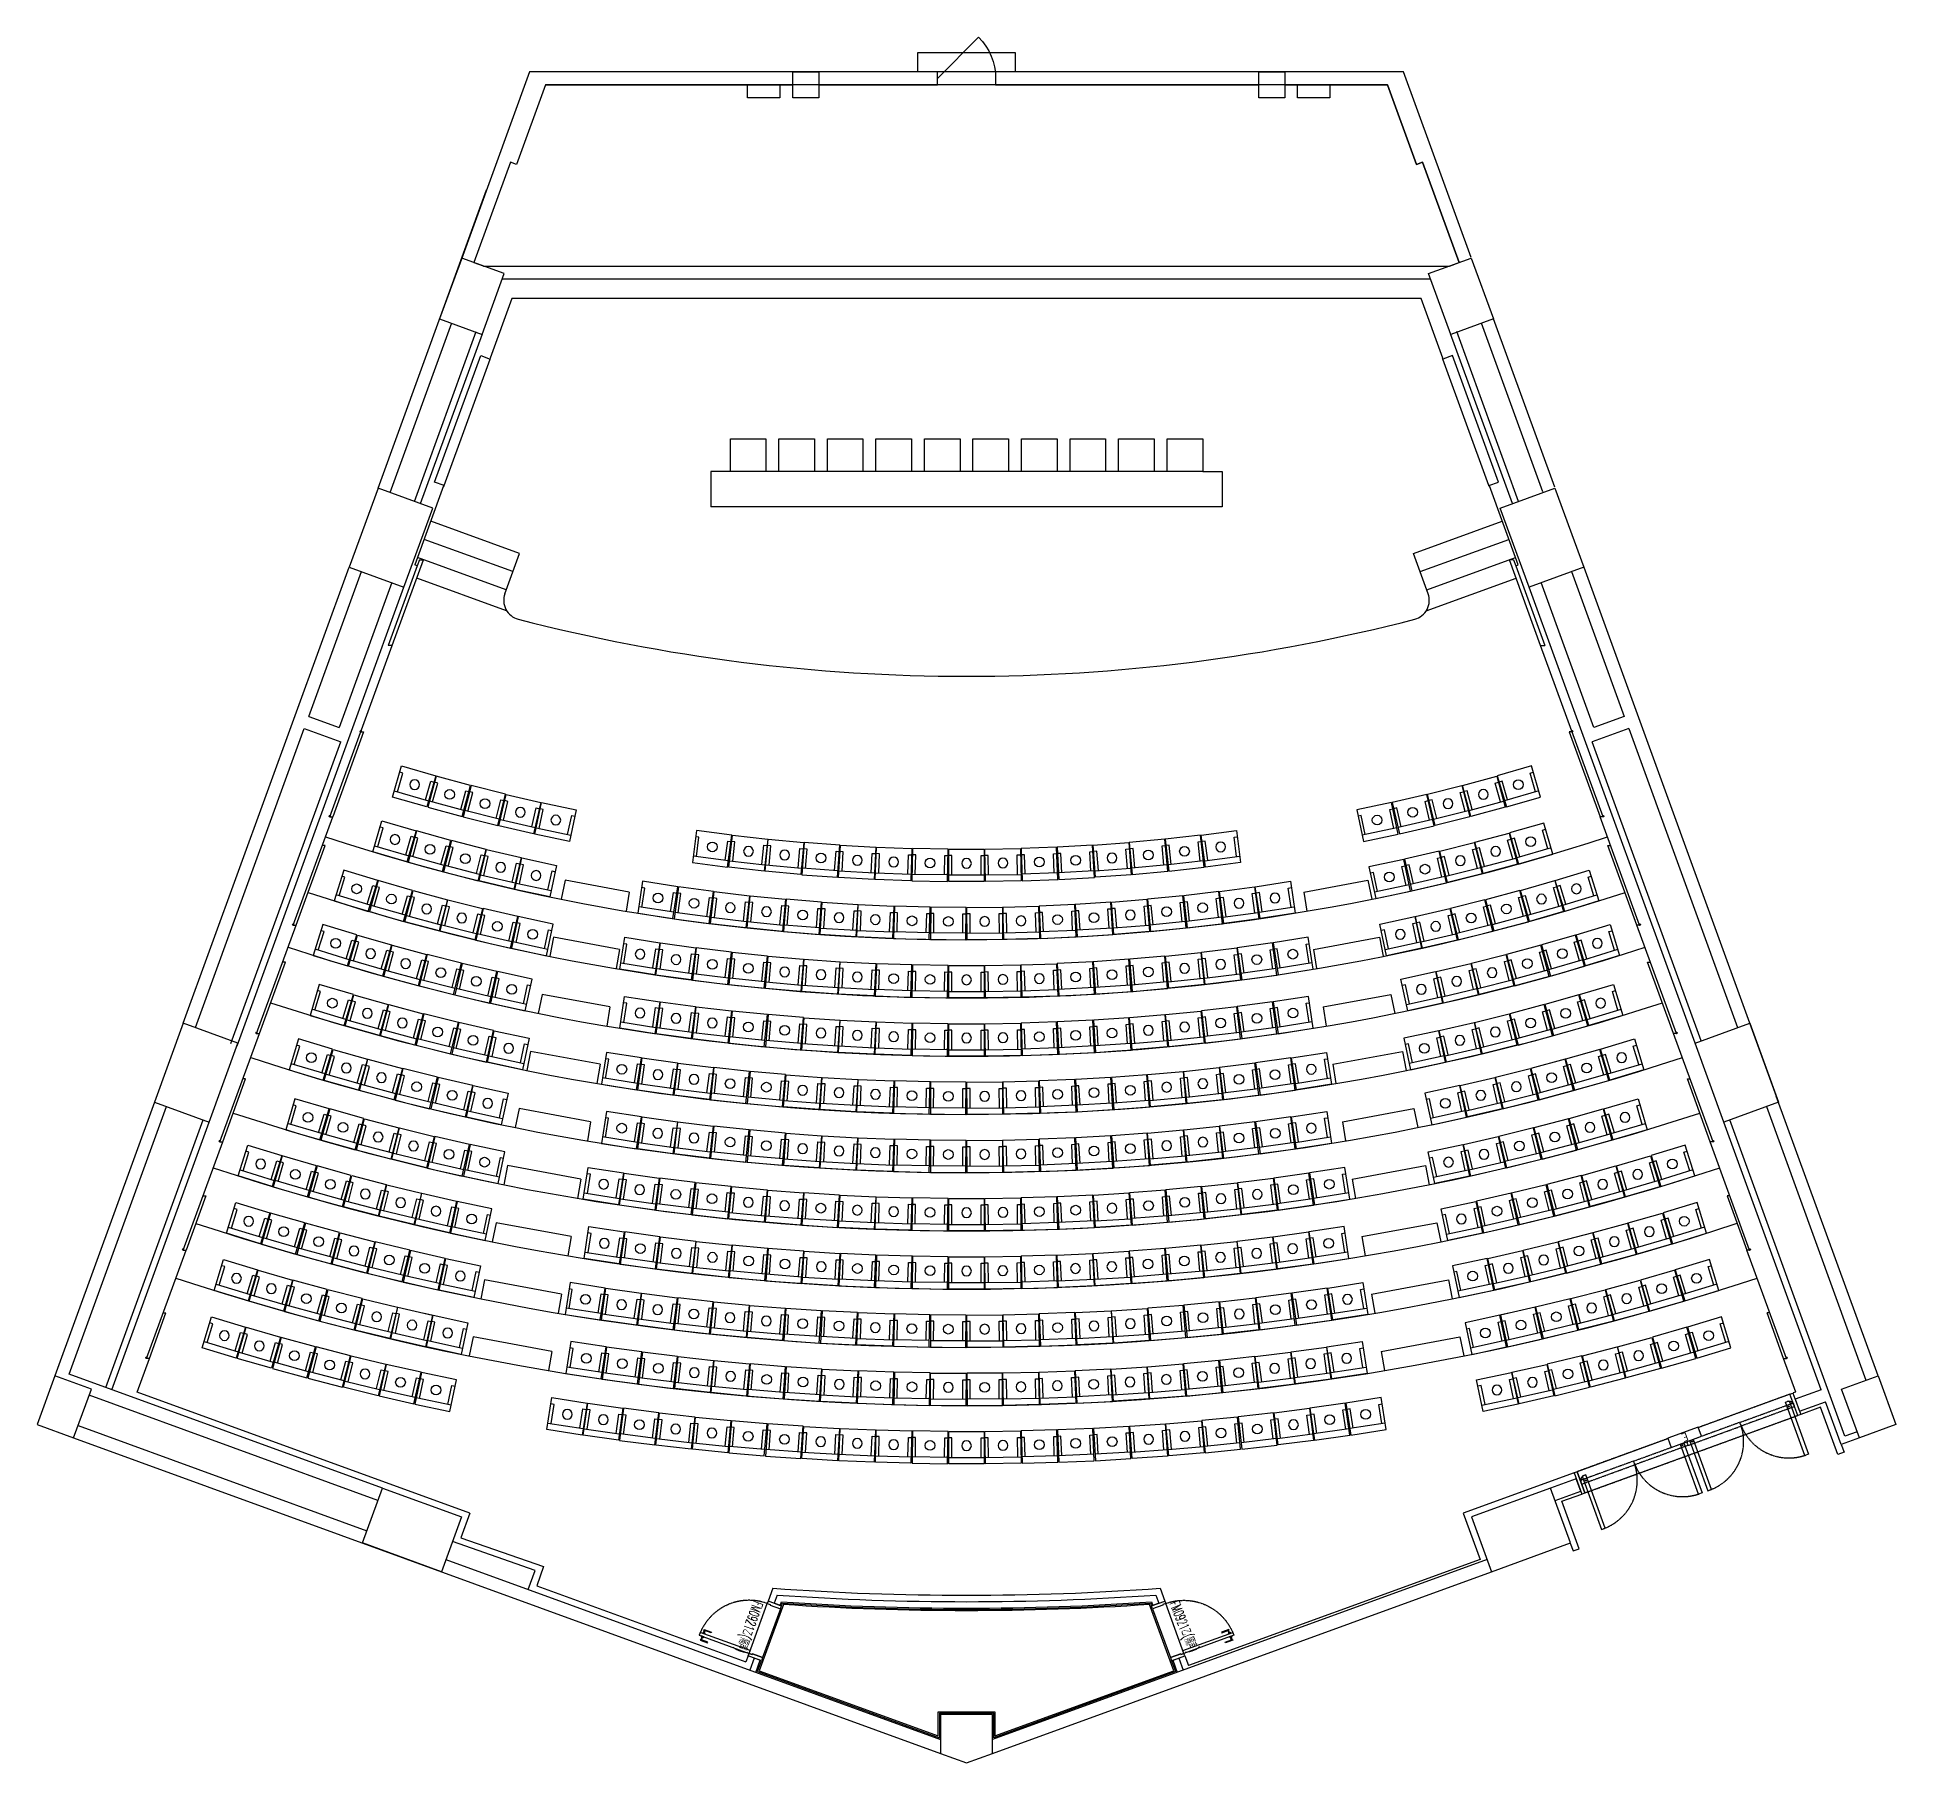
# Model space of a CAD drawing. Header units: inches. Extents: x 2197 to 30922, y -11639 to 15028.
import ezdxf

# ---------------------------------------------------------------- set-up
doc = ezdxf.new("R2010")
doc.units = ezdxf.units.IN
doc.header["$MEASUREMENT"] = 0
doc.set_wipeout_variables(frame=1)
doc.linetypes.add('DASH', pattern=[0.35, 0.25, -0.1])
for name, color, linetype in [('02_PLAN$0$A_N_WINNUM', 140, 'Continuous'), ('02_PLAN$0$A_WINDOW', 143, 'Continuous'), ('I-CLNG-SCDY', 146, 'Continuous'), ('I-FURN-ACTV', 148, 'Continuous'), ('I-FURN-GRND', 155, 'Continuous'), ('I-GRND-PATT', 250, 'Continuous'), ('I-PUBL-DOOR', 3, 'Continuous'), ('I-PUBL-FNSH', 242, 'Continuous'), ('I-PUBL-PLAT', 245, 'Continuous'), ('I-WALL', 255, 'Continuous'), ('弱电AF', 191, 'Continuous')]:
    doc.layers.add(name, color=color, linetype=linetype)
doc.layers.add('I-CLNG-PATT', color=253, linetype='Continuous', true_color=0xaaaaaa)
doc.styles.add('02_PLAN$0$_TCH_WINDOW', font='SIMPLEX.shx', dxfattribs={"width": 0.8, "height": 3.5, "bigfont": 'GBCBIG.shx'})
doc.styles.add('HZDX', font='romans.shx', dxfattribs={"height": 3.5, "bigfont": 'hzdx.shx'})

msp = doc.modelspace()

# ---------------------------------------------------------------- texts
at = {"layer": '02_PLAN$0$A_N_WINNUM', "style": '02_PLAN$0$_TCH_WINDOW', "width": 0.564706}
for rotation, p in [(250, (13272, -9125)), (291.8992, (19694, -9176))]:
    msp.add_text('FM0921乙(隔声)', height=156.19, rotation=rotation, dxfattribs=at).set_placement(p)

# ---------------------------------------------------------------- blocks, each defined once
blk = doc.blocks.new('A$C67d04f2f')
blk.add_wipeout([(0, 550), (0, 0), (500, 0), (500, 550)])
blk.add_line((400, 550), (400, 0))
blk.add_lwpolyline([(0, 550), (0, 0), (500, 0), (500, 550)], close=True)
for points in [[(400, 500), (100, 500), (100, 550)], [(400, 50), (100, 50), (100, 0)]]:
    blk.add_lwpolyline(points)
blk.add_circle((220, 275), 75)
blk = doc.blocks.new('ry6867897')
for p, q in [((758010, 171199), (758010, 171499)), ((758010, 171499), (758560, 171499)), ((758560, 171499), (758560, 163599)), ((758010, 170649), (758010, 170449)), ((758010, 169899), (758010, 169699)), ((758010, 169149), (758010, 168949)), ((758010, 168399), (758010, 168199)), ((758010, 167649), (758010, 167449)), ((758010, 166899), (758010, 166699)), ((758010, 166149), (758010, 165949)), ((758010, 165399), (758010, 165199)), ((758010, 164649), (758010, 164449)), ((758010, 163899), (758010, 163599)), ((758010, 163599), (758560, 163599))]:
    blk.add_line(p, q)
for points in [[(757510, 170649), (757510, 171199), (758010, 171199), (758010, 170649)], [(757510, 169899), (757510, 170449), (758010, 170449), (758010, 169899)], [(757510, 169149), (757510, 169699), (758010, 169699), (758010, 169149)], [(757510, 168399), (757510, 168949), (758010, 168949), (758010, 168399)], [(757510, 167649), (757510, 168199), (758010, 168199), (758010, 167649)], [(757510, 166899), (757510, 167449), (758010, 167449), (758010, 166899)], [(757510, 166149), (757510, 166699), (758010, 166699), (758010, 166149)], [(757510, 165399), (757510, 165949), (758010, 165949), (758010, 165399)], [(757510, 164649), (757510, 165199), (758010, 165199), (758010, 164649)], [(757510, 163899), (757510, 164449), (758010, 164449), (758010, 163899)]]:
    blk.add_lwpolyline(points, close=True)
blk = doc.blocks.new('*U11')
at = {"color": 8}
for points in [[(-55, 771), (-55, 780), (-65, 780), (-65, 660), (-55, 660), (-55, 761)], [(100, 771), (100, 780), (110, 780), (110, 660), (100, 660), (100, 761)]]:
    blk.add_lwpolyline(points, dxfattribs=at)
for points in [[(-11, 771), (-61, 771), (-61, 761), (-11, 761)], [(0, 786), (-11, 786), (-11, 746), (0, 746)], [(45, 786), (56, 786), (56, 746), (45, 746)], [(56, 771), (106, 771), (106, 761), (56, 761)]]:
    blk.add_lwpolyline(points, close=True, dxfattribs=at)
blk.add_lwpolyline([(0, 0), (45, 0), (45, 820), (0, 820)], close=True)
at = {"layer": 'I-PUBL-DOOR', "color": 8, "linetype": 'DASH', "ltscale": 30}
blk.add_arc((0, 0), 820, 360, 90, dxfattribs=at)
blk = doc.blocks.new('西顿线条灯CXS1715B')
blk.add_lwpolyline([(14, 15, -0.274456), (14, 14), (14, 11, -0.843039), (14, 10), (14, 6, 1), (14, 5), (14, 2), (8, 2, -1), (7, 2), (2, 2), (2, 5, 1), (2, 6), (2, 10, -0.843039), (1, 11), (1, 14, -0.274456), (1, 15), (1, 15), (0, 15), (0, 15), (0, 15), (0, 6, -1), (0, 5), (0, 0), (15, 0), (15, 5, -1), (15, 6), (15, 15), (15, 15), (15, 15), (14, 15)], format="xyb", close=True)
at = {"color": 1}
blk.add_lwpolyline([(2, 11), (2, 14), (13, 14), (13, 11, 1.931852), (14, 11), (14, 14, 0.305643), (14, 15, 0.380901), (14, 15), (1, 15, 0.380901), (1, 15, 0.305643), (1, 14), (1, 11, 1.931852)], format="xyb", close=True, dxfattribs=at)
for points in [[(3, 2), (12, 2), (12, 3), (3, 3)], [(5, 3), (10, 3), (10, 5), (5, 5)]]:
    blk.add_lwpolyline(points, close=True, dxfattribs=at)
for points in [[(6, 5), (4, 8)], [(9, 5), (11, 8)]]:
    blk.add_lwpolyline(points, dxfattribs=at)
blk = doc.blocks.new('5798698797')
at = {"layer": 'I-FURN-GRND'}
for p, q in [((771718, 245866), (771013, 245610)), ((771013, 245652), (771013, 245610)), ((769207, 244995), (770045, 245300)), ((769207, 245037), (769207, 244995)), ((768371, 244733), (767400, 244379)), ((766698, 244166), (765596, 243765)), ((767400, 244379), (767400, 244422)), ((765024, 243600), (763790, 243150)), ((765596, 243765), (765596, 243808)), ((762037, 242555), (763351, 243033)), ((763790, 243150), (763790, 243193)), ((762037, 242597), (762037, 242555)), ((760703, 242112), (759377, 241629)), ((759377, 241693), (759471, 241727)), ((759377, 241693), (759377, 241629))]:
    blk.add_line(p, q, dxfattribs=at)
at = {"layer": 'I-PUBL-FNSH', "linetype": 'Continuous'}
for p, q in [((771718, 245909), (770045, 245300)), ((772238, 246056), (771718, 245866)), ((771718, 245866), (771718, 245909)), ((770045, 245342), (768371, 244733)), ((770045, 245342), (770045, 245300)), ((768371, 244776), (766698, 244166)), ((768371, 244776), (768371, 244733)), ((766698, 244209), (765024, 243600)), ((766698, 244209), (766698, 244166)), ((765024, 243642), (763351, 243033)), ((765024, 243642), (765024, 243600)), ((763351, 243076), (760703, 242112)), ((763351, 243076), (763351, 243033)), ((759471, 241727), (760703, 242176)), ((760703, 242112), (760703, 242176)), ((759471, 241727), (759457, 241765))]:
    blk.add_line(p, q, dxfattribs=at)
at = {"layer": 'I-PUBL-FNSH', "linetype": 'Continuous', "xscale": -0.9999999999999993, "rotation": 200.0031203986248}
for p in [(771699, 245918), (770026, 245351), (768352, 244785), (766679, 244218), (765005, 243651), (763331, 243085), (762018, 242606)]:
    blk.add_blockref('西顿线条灯CXS1715B', p, dxfattribs=at)
blk = doc.blocks.new('02_PLAN$0$$DorLib2D$00000114')
at = {"color": 0}
blk.add_line((0.5, 0), (-0.207, 0.707), dxfattribs=at)
blk.add_arc((0.5, 0), 1, 135, 180, dxfattribs=at)
blk = doc.blocks.new('r6')
at = {"color": 23, "linetype": 'ByBlock'}
blk.add_wipeout([(1896578, -1049664), (1896078, -1049664), (1896078, -1049514), (1896578, -1049514)], dxfattribs=at)
at = {"color": 30, "linetype": 'Continuous', "lineweight": -2}
blk.add_lwpolyline([(1896578, -1049514), (1896078, -1049514), (1896078, -1049664), (1896578, -1049664)], close=True, dxfattribs=at)
at = {"color": 1, "linetype": 'Continuous', "lineweight": -2, "style": 'HZDX', "width": 0.9}
blk.add_text('E', height=118, rotation=360, dxfattribs=at).set_placement((1896281, -1049650))

# ---------------------------------------------------------------- linework, layer by layer
at = {"layer": '02_PLAN$0$A_WINDOW'}
for p, q in [((17010, 14492), (16110, 14492)), ((17010, 14292), (16110, 14292))]:
    msp.add_line(p, q, dxfattribs=at)
at = {"layer": 'I-CLNG-PATT'}
for points in [[(10053, 14292), (9606, 13063), (9512, 13097), (8947, 11546), (9088, 11494), (24025, 11492), (24172, 11546), (23608, 13097), (23514, 13063), (23066, 14292), (22177, 14292), (22177, 14092), (21677, 14092), (21677, 14292), (13677, 14292), (13677, 14092), (13177, 14092), (13177, 14292), (10053, 14292)], [(10053, 14292), (9606, 13063), (9512, 13097), (8947, 11546), (9088, 11494), (24025, 11492), (24172, 11546), (23608, 13097), (23514, 13063), (23066, 14292), (21477, 14292), (21477, 14092), (21077, 14092), (21077, 14292), (14277, 14292), (14277, 14092), (13877, 14092), (13877, 14292), (10053, 14292)]]:
    msp.add_lwpolyline(points, dxfattribs=at)
at = {"layer": 'I-CLNG-SCDY'}
msp.add_lwpolyline([(17000, -11224), (19763, -10218), (19390, -9194, -0.033702), (13729, -9194), (13356, -10218), (16120, -11224), (16120, -10854), (17000, -10854)], format="xyb", close=True, dxfattribs=at)
at = {"layer": 'I-GRND-PATT'}
for points in [[(13683, -9262), (13409, -10014), (13250, -9956), (13246, -9965), (13199, -9948), (13480, -9177), (13527, -9195), (13523, -9204), (13683, -9262)], [(19436, -9262), (19710, -10014), (19870, -9956), (19873, -9965), (19920, -9948), (19640, -9177), (19593, -9195), (19596, -9204), (19436, -9262)]]:
    msp.add_lwpolyline(points, dxfattribs=at)
at = {"layer": 'I-PUBL-DOOR', "color": 8, "linetype": 'DASH', "ltscale": 30}
msp.add_line((26116, -7469), (29405, -6272), dxfattribs=at)
for points in [[(29355, -6135), (28533, -6435), (28512, -6378), (29335, -6079), (29355, -6135)], [(27711, -6734), (28533, -6435), (28512, -6378), (27690, -6678), (27711, -6734)], [(27711, -6734), (26889, -7033), (26868, -6977), (27690, -6678), (27711, -6734)], [(26066, -7333), (26889, -7033), (26868, -6977), (26046, -7276), (26066, -7333)]]:
    msp.add_lwpolyline(points, dxfattribs=at)
at = {"layer": 'I-PUBL-DOOR'}
for points in [[(29272, -6046), (29571, -6869), (29515, -6889), (29215, -6067), (29272, -6046)], [(27717, -6612), (28017, -7434), (28073, -7414), (27774, -6592), (27717, -6612)], [(27627, -6645), (27927, -7467), (27870, -7488), (27571, -6666), (27627, -6645)], [(26073, -7211), (26372, -8033), (26429, -8013), (26129, -7190), (26073, -7211)]]:
    msp.add_lwpolyline(points, dxfattribs=at)
at = {"layer": 'I-PUBL-DOOR', "color": 8}
for centre in [(29269, -6133), (27625, -6731), (27775, -6676), (27775, -6676), (26131, -7275)]:
    msp.add_circle(centre, 10, dxfattribs=at)
at = {"layer": 'I-PUBL-DOOR', "color": 8, "linetype": 'DASH', "ltscale": 30}
for centre, radius, start, end in [((29269, -6133), 80, 20.0024, 110.0027), ((27775, -6676), 80, 110.0022, 200.0024), ((27775, -6676), 795, 289.8565, 20.0023), ((29269, -6133), 795, 200.0026, 290.1483), ((27625, -6731), 80, 20.0024, 110.0027), ((26131, -7275), 795, 289.8565, 20.0023), ((27625, -6731), 795, 200.0026, 290.1483), ((26131, -7275), 80, 110.0022, 200.0024)]:
    msp.add_arc(centre, radius, start, end, dxfattribs=at)
at = {"layer": 'I-PUBL-FNSH', "linetype": 'Continuous'}
for p, q in [((9052, 10109), (9200, 10055)), ((9052, 10109), (9200, 10055)), ((9204, 10064), (9196, 10067)), ((9204, 10064), (9196, 10067)), ((23916, 10064), (23923, 10067)), ((24068, 10109), (23919, 10055)), ((8489, 8100), (8340, 8154)), ((8489, 8100), (8340, 8154)), ((8478, 8093), (8485, 8091)), ((8478, 8093), (8485, 8091)), ((24631, 8100), (24779, 8154)), ((24642, 8093), (24634, 8091)), ((29338, -5929), (29334, -5930)), ((29338, -5929), (29334, -5930)), ((29377, -5909), (29337, -5924)), ((29377, -5909), (29337, -5924)), ((29338, -5929), (29337, -5924)), ((29338, -5929), (29337, -5924)), ((25949, -7157), (24237, -7780)), ((25946, -7163), (25944, -7159)), ((25946, -7163), (25944, -7159)), ((25946, -7163), (25951, -7162)), ((25946, -7163), (25951, -7162)), ((24237, -7780), (24497, -8495)), ((24497, -8495), (19989, -10136)), ((13565, -8942), (13493, -9140)), ((13700, -9215), (13716, -9173)), ((19404, -9173), (19419, -9215)), ((19404, -9173), (19419, -9215)), ((19554, -8942), (19626, -9140)), ((13185, -9986), (13151, -10079)), ((19934, -9986), (19989, -10136)), ((13331, -10230), (13392, -10061)), ((13331, -10230), (16140, -11252)), ((19789, -10230), (16980, -11252)), ((19727, -10061), (19789, -10230)), ((16980, -10874), (16140, -10874)), ((16140, -10874), (16140, -11252)), ((16980, -11252), (16980, -10874))]:
    msp.add_line(p, q, dxfattribs=at)
for points in [[(23923, 10067), (23586, 10992), (9533, 10992), (9196, 10067)], [(8340, 8154), (9052, 10109)], [(8340, 8154), (9052, 10109)], [(8489, 8100), (9200, 10055)], [(8489, 8100), (9200, 10055)], [(9200, 10055), (9204, 10064)], [(9200, 10055), (9204, 10064)], [(23919, 10055), (23916, 10064)], [(24631, 8100), (23919, 10055)], [(24779, 8154), (24068, 10109)], [(8478, 8093), (8033, 6872)], [(8478, 8093), (8033, 6872)], [(8485, 8091), (8489, 8100)], [(8485, 8091), (8489, 8100)], [(24634, 8091), (24631, 8100)], [(25086, 6872), (24642, 8093)], [(30076, -6719), (30121, -6841), (30027, -6876), (29760, -6142), (29452, -6254)], [(25889, -8243), (25934, -8365), (26028, -8331), (25761, -7598), (26069, -7486)], [(8882, -7780), (8744, -8160), (10024, -8606), (9917, -8902), (13151, -10079)]]:
    msp.add_lwpolyline(points, dxfattribs=at)
for points in [[(29285, -5943), (29332, -5926), (29452, -6254), (29405, -6272), (29405, -6272), (29405, -6272)], [(25996, -7140), (25949, -7157), (26069, -7486), (26116, -7469), (26116, -7469), (26116, -7469)], [(13683, -9262), (13700, -9215), (13493, -9140), (13480, -9177), (13527, -9195), (13523, -9204)], [(19436, -9262), (19419, -9215), (19626, -9140), (19640, -9177), (19593, -9195), (19596, -9204)], [(13409, -10014), (13392, -10061), (13185, -9986), (13199, -9948), (13246, -9965), (13250, -9956)], [(19710, -10014), (19727, -10061), (19934, -9986), (19920, -9948), (19873, -9965), (19870, -9956)]]:
    msp.add_lwpolyline(points, close=True, dxfattribs=at)
for radius, start, end in [(41800, 265.8923, 274.1077), (42020, 266.1189, 273.8811)]:
    msp.add_arc((16560, 32751), radius, start, end, dxfattribs=at)
at = {"layer": 'I-PUBL-PLAT'}
for p, q in [((9652, 7051), (8280, 7550)), ((23467, 7051), (24839, 7550)), ((9549, 6769), (8177, 7268)), ((23570, 6769), (24942, 7268)), ((9447, 6487), (8075, 6986)), ((9425, 6428), (9652, 7051)), ((23694, 6428), (23467, 7051)), ((23673, 6487), (25045, 6986)), ((9453, 6165), (8066, 6670)), ((23666, 6165), (25053, 6670)), ((11049, 42), (10001, 236)), ((11049, 42), (10999, -254)), ((22071, 42), (23118, 236)), ((22071, 42), (22120, -254)), ((10750, -1733), (9645, -1529)), ((22370, -1733), (23474, -1529)), ((10750, -1733), (10700, -2029)), ((22370, -1733), (22419, -2029)), ((10451, -3508), (10401, -3804)), ((22669, -3508), (22719, -3804)), ((10152, -5283), (10102, -5579)), ((22968, -5283), (23018, -5579))]:
    msp.add_line(p, q, dxfattribs=at)
msp.add_lwpolyline([(15810, 14492), (15810, 14792), (17310, 14792), (17310, 14492)], dxfattribs=at)
for centre, radius, start, end in [((9707, 6325), 300, 159.9976, 255.4626), ((23412, 6325), 300, 284.5374, 20.0024), ((16560, 32751), 27600, 255.4626, 284.5374)]:
    msp.add_arc(centre, radius, start, end, dxfattribs=at)
at = {"layer": 'I-WALL'}
for p, q in [((9807, 14492), (8691, 11426)), ((16110, 14492), (9807, 14492)), ((16110, 14292), (16110, 14492)), ((23313, 14492), (17010, 14492)), ((17010, 14492), (17010, 14292)), ((24357, 11623), (23313, 14492)), ((10053, 14292), (9606, 13063)), ((10053, 14292), (13877, 14292)), ((14277, 14292), (16110, 14292)), ((17010, 14292), (21077, 14292)), ((21477, 14292), (23066, 14292)), ((23066, 14292), (23514, 13063)), ((9512, 13097), (8947, 11546)), ((9606, 13063), (9512, 13097)), ((23514, 13063), (23608, 13097)), ((23608, 13097), (24172, 11546)), ((7465, 8060), (9142, 12667)), ((9095, 11492), (24025, 11492)), ((9387, 11292), (23733, 11292)), ((24699, 10683), (25648, 8077)), ((7653, 7991), (8608, 10615)), ((24511, 10615), (25460, 8008)), ((6394, 4532), (7208, 6770)), ((25911, 6770), (26726, 4531)), ((7678, 6599), (6863, 4360)), ((26256, 4360), (25441, 6599)), ((6325, 4344), (6889, 4138)), ((6394, 4532), (6863, 4360)), ((26794, 4344), (26230, 4138)), ((26726, 4531), (26256, 4360)), ((4010, -1431), (2471, -5660)), ((30648, -5660), (29075, -1337)), ((2693, -5634), (4198, -1499)), ((28921, -1499), (30460, -5728)), ((29768, -5873), (29366, -6020)), ((29366, -6020), (29435, -6207)), ((29435, -6207), (29837, -6061)), ((30076, -6719), (29837, -6061)), ((2830, -6429), (7293, -8053)), ((30324, -6523), (30136, -6591)), ((30358, -6617), (30076, -6719)), ((25983, -7251), (25587, -7395)), ((25655, -7583), (26052, -7439)), ((26052, -7439), (25983, -7251)), ((8515, -8498), (16160, -11281)), ((24605, -8498), (16960, -11281)), ((16960, -11494), (24673, -8686)), ((13634, -9047), (13587, -9174)), ((13587, -9174), (13681, -9208)), ((13681, -9208), (13702, -9152)), ((19417, -9152), (19438, -9208)), ((19532, -9174), (19438, -9208)), ((19486, -9047), (19532, -9174)), ((13279, -10020), (13211, -10208)), ((13373, -10054), (13279, -10020)), ((19746, -10054), (19840, -10020)), ((19840, -10020), (19908, -10208)), ((13305, -10242), (13373, -10054)), ((19746, -10054), (19814, -10242))]:
    msp.add_line(p, q, dxfattribs=at)
for points in [[(13877, 14492), (14277, 14492), (14277, 14092), (13877, 14092)], [(21077, 14492), (21477, 14492), (21477, 14092), (21077, 14092)], [(8417, 10675), (9075, 10435), (9417, 11375), (8759, 11614)], [(24702, 10674), (24045, 10435), (23702, 11375), (24360, 11614)], [(7020, 6838), (7866, 6530), (8311, 7752), (7465, 8060)], [(26099, 6838), (25253, 6530), (24808, 7752), (25654, 8060)], [(4010, -1431), (4856, -1739), (5301, -517), (4455, -209)], [(29109, -1431), (28263, -1739), (27819, -517), (28664, -209)], [(2197, -6411), (2761, -6617), (3035, -5865), (2471, -5660)], [(30922, -6411), (30358, -6617), (30084, -5865), (30648, -5660)], [(7533, -7395), (8754, -7840), (8446, -8686), (7225, -8241)], [(25587, -7395), (24365, -7840), (24673, -8686), (25895, -8241)], [(16160, -10894), (16160, -11494), (16560, -11639), (16960, -11494), (16960, -10894)]]:
    msp.add_lwpolyline(points, close=True, dxfattribs=at)
for points in [[(8029, 7854), (8984, 10478)], [(8123, 7820), (9078, 10444)], [(24996, 7820), (24041, 10444)], [(25090, 7854), (24135, 10478)], [(9788, -8962), (9896, -8667), (8616, -8221)]]:
    msp.add_lwpolyline(points, dxfattribs=at)
for radius, start, end in [(41900, 265.9956, 274.0044), (41900, 265.9956, 274.0044), (42000, 266.0984, 273.9016), (42000, 266.0984, 273.9016)]:
    msp.add_arc((16560, 32751), radius, start, end, dxfattribs=at)

# ---------------------------------------------------------------- block references
at = {"layer": 'I-FURN-ACTV'}
for name, p, rotation in [('ry6867897', (-150989, 766329), 270), ('A$C67d04f2f', (22591, 3087, 0), 282.0136674209933), ('A$C67d04f2f', (22780, 2207, 0), 282.0172340740361), ('A$C67d04f2f', (19356, 1706, 0), 275.6520211894055), ('A$C67d04f2f', (15447, 1600, 0), 268.4591204858307), ('A$C67d04f2f', (6612, 1316, 0), 252.9182795411179), ('A$C67d04f2f', (6558, 390), 253.2904206259519), ('A$C67d04f2f', (8173, -65), 256.1294628724878), ('A$C67d04f2f', (18520, -162, 0), 273.8856804578596), ('A$C67d04f2f', (6236, -452), 253.1809169901668), ('A$C67d04f2f', (20471, -893), 277.0968637892295), ('A$C67d04f2f', (8393, -1047), 256.8689545991261), ('A$C67d04f2f', (15446, -1102), 268.5812207039198), ('A$C67d04f2f', (21028, -1732), 277.8363555158679), ('A$C67d04f2f', (18801, -1948), 274.1483179069084), ('A$C67d04f2f', (11822, -2603), 262.809077890282), ('A$C67d04f2f', (19081, -2831), 274.4941887073731), ('A$C67d04f2f', (13496, -3691), 265.6249359729283), ('A$C67d04f2f', (15726, -3810), 269.1249871946246), ('A$C67d04f2f', (21588, -4381), 278.1316998466014), ('A$C67d04f2f', (19919, -4569), 275.5637946319383), ('A$C67d04f2f', (14327, -4653), 267.0041105828022), ('A$C67d04f2f', (16005, -4716), 269.5720157977074), ('A$C67d04f2f', (24405, -4809), 282.2082997197703), ('A$C67d04f2f', (6507, -5211), 255.5689051253542), ('A$C67d04f2f', (11550, -5291), 262.9092990317056), ('A$C67d04f2f', (13773, -5518), 266.2460994873718), ('A$C67d04f2f', (20757, -6295), 276.5363060412326), ('A$C67d04f2f', (18524, -6471), 273.2681530206512)]:
    msp.add_blockref(name, p, dxfattribs=dict(at, rotation=rotation))
at = {"layer": 'I-FURN-ACTV', "extrusion": (5.05376e-10, -9.88472e-09, 1), "rotation": 254.8140189914973}
msp.add_blockref('A$C67d04f2f', (8365, 3610, 0), dxfattribs=at)
at = {"layer": 'I-FURN-ACTV', "xscale": -1}
for p, rotation in [((10528, 3087, 0), 77.98633257899684), ((10224, 2230, 0), 77.76797652894503), ((16835, 2481, 0), 90), ((13764, 1706, 0), 84.3479788105824), ((17673, 1600, 0), 91.54087951415735), ((26507, 1316, 0), 107.0817204588725), ((16835, 681, 0), 90), ((26561, 390), 106.7095793740384), ((14600, -162, 0), 86.11431954213056), ((16835, -219, 0), 90), ((24946, -65), 103.8705371275024), ((26884, -452), 106.8190830098234), ((12648, -893), 82.90313621075845), ((17673, -1102), 91.41877929606801), ((24726, -1047), 103.1310454008639), ((12091, -1732), 82.16364448412229), ((14319, -1948), 85.85168209308152), ((17114, -2016), 90.4602802978796), ((14039, -2831), 85.50581129261714), ((21298, -2603), 97.19092210970821), ((16835, -2918), 89.99963303660489), ((12376, -3580), 82.99989755660643), ((20735, -3581), 96.12508963790606), ((18509, -3768), 92.62503841621366), ((11532, -4381), 81.8683001533889), ((13201, -4569), 84.436205368052), ((8714, -4809), 77.79170028022001), ((18793, -4653), 92.99588941718794), ((21569, -5291), 97.09070096828462), ((26613, -5211), 104.4310948746359), ((16555, -5620), 89.58289994292304), ((17673, -5603), 91.25130017088124), ((19346, -5518), 93.75390051261829), ((12363, -6295), 83.46369395875752), ((14595, -6471), 86.731846979339), ((15715, -6511), 88.3659234896243), ((16835, -6519), 90)]:
    msp.add_blockref('A$C67d04f2f', p, dxfattribs=dict(at, rotation=rotation))
at = {"layer": 'I-FURN-ACTV', "extrusion": (1.83948e-09, -9.72519e-09, 1), "rotation": 262.5979349623638}
msp.add_blockref('A$C67d04f2f', (12387, 2769, 0), dxfattribs=at)
at = {"layer": 'I-FURN-ACTV', "extrusion": (3.93082e-09, 9.0836e-09, -1), "zscale": -1, "rotation": 275.2871893126464}
msp.add_blockref('A$C67d04f2f', (-14044, 2585, 0), dxfattribs=at)
at = {"layer": 'I-FURN-ACTV', "extrusion": (3.93082e-09, -9.0836e-09, 1), "rotation": 275.2871893126369}
msp.add_blockref('A$C67d04f2f', (19075, 2585, 0), dxfattribs=at)
at = {"layer": 'I-FURN-ACTV', "extrusion": (1.83948e-09, 9.72519e-09, -1), "zscale": -1, "rotation": 262.5979349623735}
msp.add_blockref('A$C67d04f2f', (-20732, 2769, 0), dxfattribs=at)
at = {"layer": 'I-FURN-ACTV', "extrusion": (-1.12438e-06, -3.93117e-06, 1), "rotation": 254.0250716976226}
msp.add_blockref('A$C67d04f2f', (7469, 1995, 0), dxfattribs=at)
at = {"layer": 'I-FURN-ACTV', "extrusion": (-1.54088e-10, -1.00516e-09, 1), "rotation": 261.2646225543011}
msp.add_blockref('A$C67d04f2f', (11554, 1984, 0), dxfattribs=at)
at = {"layer": 'I-FURN-ACTV', "extrusion": (1.54088e-10, -1.00516e-09, 1), "xscale": -1, "rotation": 98.7353774456867}
msp.add_blockref('A$C67d04f2f', (21565, 1984, 0), dxfattribs=at)
at = {"layer": 'I-FURN-ACTV', "extrusion": (-1.12438e-06, 3.93117e-06, -1), "zscale": -1, "rotation": 254.0250716976325}
msp.add_blockref('A$C67d04f2f', (-25650, 1995, 0), dxfattribs=at)
at = {"layer": 'I-FURN-ACTV', "extrusion": (-2.64408e-06, -1.11885e-05, 1), "rotation": 257.02055526556}
msp.add_blockref('A$C67d04f2f', (9089, 1562, 0), dxfattribs=at)
at = {"layer": 'I-FURN-ACTV', "extrusion": (-2.64408e-06, 1.11885e-05, -1), "zscale": -1, "rotation": 257.0205552655697}
msp.add_blockref('A$C67d04f2f', (-24031, 1562, 0), dxfattribs=at)
at = {"layer": 'I-FURN-ACTV', "extrusion": (1.53464e-06, 1.13938e-05, -1), "zscale": -1, "rotation": 277.9879561836597}
msp.add_blockref('A$C67d04f2f', (-12375, 954, 0), dxfattribs=at)
at = {"layer": 'I-FURN-ACTV', "extrusion": (1.53464e-06, -1.13938e-05, 1), "rotation": 277.9879561836499}
msp.add_blockref('A$C67d04f2f', (20744, 954, 0), dxfattribs=at)
at = {"layer": 'I-FURN-ACTV', "extrusion": (-8.4482e-10, -3.3555e-09, 1), "rotation": 255.8325398844894}
msp.add_blockref('A$C67d04f2f', (8223, 851, 0), dxfattribs=at)
at = {"layer": 'I-FURN-ACTV', "extrusion": (3.56793e-07, 4.07321e-06, -1), "zscale": -1, "rotation": 274.9924726145424}
msp.add_blockref('A$C67d04f2f', (-14043, 779, 0), dxfattribs=at)
at = {"layer": 'I-FURN-ACTV', "extrusion": (3.56793e-07, -4.07321e-06, 1), "rotation": 274.9924726145328}
msp.add_blockref('A$C67d04f2f', (19077, 779, 0), dxfattribs=at)
at = {"layer": 'I-FURN-ACTV', "extrusion": (8.4482e-10, -3.3555e-09, 1), "xscale": -1, "rotation": 104.1674601155007}
msp.add_blockref('A$C67d04f2f', (24896, 851, 0), dxfattribs=at)
at = {"layer": 'I-FURN-ACTV', "extrusion": (-4.11842e-10, -3.43562e-09, 1), "xscale": -1, "rotation": 83.20005919875906}
msp.add_blockref('A$C67d04f2f', (12929, -20, 0), dxfattribs=at)
at = {"layer": 'I-FURN-ACTV', "extrusion": (4.11842e-10, -3.43562e-09, 1), "rotation": 276.7999408012311}
msp.add_blockref('A$C67d04f2f', (20190, -20, 0), dxfattribs=at)
at = {"layer": 'I-PUBL-DOOR', "xscale": 900, "yscale": -900, "zscale": 200, "rotation": 180}
msp.add_blockref('02_PLAN$0$$DorLib2D$00000114', (16560, 14392), dxfattribs=at)
at = {"layer": 'I-PUBL-DOOR', "rotation": 69.99758393189336}
msp.add_blockref('*U11', (13199, -9948), dxfattribs=at)
at = {"layer": 'I-PUBL-DOOR', "xscale": -1, "rotation": 290.0024160680967}
msp.add_blockref('*U11', (19920, -9948), dxfattribs=at)

msp.set_redraw_order([(e.dxf.handle, doc.entitydb.next_handle()) for e in msp.query("TEXT MTEXT ATTDEF DIMENSION ARC_DIMENSION")])  # texts and dimensions are drawn at this point

# ---------------------------------------------------------------- next in the draw order: linework, layer by layer
at = {"layer": 'I-PUBL-PLAT'}
for p, q in [((10357, 2000), (10298, 1706)), ((11348, 1817), (10357, 2000)), ((11348, 1817), (11298, 1521)), ((21772, 1817), (22762, 2000)), ((21772, 1817), (21821, 1521)), ((22762, 2000), (22822, 1706))]:
    msp.add_line(p, q, dxfattribs=at)
at = {"layer": 'I-WALL'}
for p, q in [((4644, -278), (6325, 4344)), ((26794, 4344), (28476, -278))]:
    msp.add_line(p, q, dxfattribs=at)

# ---------------------------------------------------------------- next in the draw order: block references
at = {"layer": 'I-FURN-ACTV', "xscale": -1}
for p, rotation in [((8357, 3612, 0), 73.75658112891657), ((13488, 2636, 0), 83.65537282483069), ((24945, 2729, 0), 105.1005903303172), ((9678, 2349, 0), 76.74019111015133), ((21013, 1900, 0), 97.70759202689308), ((24354, 714, 0), 103.196040001028), ((8164, -63), 75.18311545688323), ((12374, 47, 0), 82.22863908428637), ((20181, -21, 0), 95.8285206866959), ((24403, -199), 102.924189712), ((12093, -824), 81.95678879525606), ((15437, -1101), 87.63487328831543), ((17114, -1116), 90.47243188056561), ((20462, -895), 96.1505163736249), ((25269, -912), 104.0530548030902), ((9475, -1291), 77.79096400128579), ((22126, -1572), 98.75836491802738), ((12647, -1799), 83.08565388634852), ((17673, -2002), 91.38228970010584), ((11812, -2603), 81.91016675604305), ((20743, -2674), 96.29201097557866), ((17394, -2910), 90.89854417071854), ((12931, -3640), 83.87491036197692), ((21289, -3513), 97.00010244337136), ((16835, -3819), 90), ((22685, -4216), 98.98766825137636), ((7764, -4598), 76.33743656017691), ((13758, -4615), 85.29217377294893), ((21023, -4453), 96.41976303674795), ((17115, -4716), 90.42798420249981), ((27153, -5064), 105.2481331297671), ((7584, -5480), 76.38594338040724), ((12651, -5420), 83.74349914551982), ((22122, -5214), 97.9249010821833), ((18231, -5583), 92.08550028479614), ((12920, -6351), 84.28073221388858), ((21858, -6161), 97.35334429628561), ((15155, -6495), 87.54888523447013), ((17395, -6511), 90.8170382551261)]:
    msp.add_blockref('A$C67d04f2f', p, dxfattribs=dict(at, rotation=rotation))
at = {"layer": 'I-FURN-ACTV', "extrusion": (5.12486e-09, 8.46752e-09, -1), "zscale": -1, "rotation": 283.0711052835129}
msp.add_blockref('A$C67d04f2f', (-9982, 3203, 0), dxfattribs=at)
at = {"layer": 'I-FURN-ACTV'}
for p, rotation in [((8061, 2761, 0), 254.6846202726637), ((19631, 2636, 0), 276.3446271751595), ((12107, 1900, 0), 262.2924079730948), ((8765, 714, 0), 256.8039599989621), ((20745, 47, 0), 277.7713609157038), ((24955, -63), 284.8168845431069), ((8716, -199), 257.0758102879904), ((12938, -21, 0), 264.1714793132942), ((21026, -824), 278.0432112047321), ((7850, -912), 255.9469451969), ((12657, -895), 263.8494836263629), ((17683, -1101), 272.3651267116727), ((23644, -1291), 282.2090359987045), ((10994, -1572), 261.2416350819626), ((20472, -1799), 276.9143461136418), ((16005, -2016), 269.5397197021105), ((21307, -2603), 278.0898332439472), ((12377, -2674), 263.7079890244114), ((15725, -2910), 269.1014558292716), ((11277, -3436), 262.1248847513311), ((19632, -3691), 275.2500768325356), ((15168, -3793), 268.2499743891469), ((10434, -4216), 261.0123317486138), ((12097, -4453), 263.5802369632422), ((19361, -4615), 274.7078262270412), ((25355, -4598), 283.6625634398133), ((15445, -4703), 268.7160473925933), ((5966, -5064), 254.7518668702233), ((10997, -5214), 262.0750989178067), ((20468, -5420), 276.2565008544705), ((25536, -5480), 283.6140566195829), ((15447, -5603), 268.7486998291088), ((16564, -5620), 270.4171000570672), ((11261, -6161), 262.6466557037044), ((20199, -6351), 275.7192677861016), ((15725, -6511), 269.1829617448641)]:
    msp.add_blockref('A$C67d04f2f', p, dxfattribs=dict(at, rotation=rotation))
at = {"layer": 'I-FURN-ACTV', "extrusion": (2.90293e-09, -9.46235e-09, 1), "rotation": 268.9425621374917}
msp.add_blockref('A$C67d04f2f', (15726, 2491, 0), dxfattribs=at)
at = {"layer": 'I-FURN-ACTV', "extrusion": (2.90293e-09, 9.46235e-09, -1), "zscale": -1, "rotation": 268.9425621375015}
msp.add_blockref('A$C67d04f2f', (-17393, 2491, 0), dxfattribs=at)
at = {"layer": 'I-FURN-ACTV', "extrusion": (-3.41695e-06, -1.09771e-05, 1), "rotation": 253.0265771738025}
msp.add_blockref('A$C67d04f2f', (6935, 2158, 0), dxfattribs=at)
at = {"layer": 'I-FURN-ACTV', "extrusion": (-3.41695e-06, 1.09771e-05, -1), "zscale": -1, "rotation": 253.0265771738125}
msp.add_blockref('A$C67d04f2f', (-26185, 2158, 0), dxfattribs=at)
at = {"layer": 'I-FURN-ACTV', "extrusion": (9.88584e-07, 3.9675e-06, -1), "zscale": -1, "rotation": 283.977939256707}
msp.add_blockref('A$C67d04f2f', (-9080, 1564, 0), dxfattribs=at)
at = {"layer": 'I-FURN-ACTV', "extrusion": (-8.47833e-07, -3.99994e-06, 1), "rotation": 258.019049789282}
msp.add_blockref('A$C67d04f2f', (9633, 1437, 0), dxfattribs=at)
at = {"layer": 'I-FURN-ACTV', "extrusion": (-4.59274e-11, -1.01586e-09, 1), "xscale": -1, "rotation": 87.43133506696645}
msp.add_blockref('A$C67d04f2f', (15437, 1600, 0), dxfattribs=at)
at = {"layer": 'I-FURN-ACTV', "extrusion": (8.75268e-12, -1.01686e-09, 1), "xscale": -1, "rotation": 90.5130940954189}
msp.add_blockref('A$C67d04f2f', (17114, 1585, 0), dxfattribs=at)
at = {"layer": 'I-FURN-ACTV', "extrusion": (4.59274e-11, -1.01586e-09, 1), "rotation": 272.5686649330215}
msp.add_blockref('A$C67d04f2f', (17682, 1600, 0), dxfattribs=at)
at = {"layer": 'I-FURN-ACTV', "extrusion": (-8.47833e-07, 3.99994e-06, -1), "zscale": -1, "rotation": 258.0190497892921}
msp.add_blockref('A$C67d04f2f', (-23486, 1437, 0), dxfattribs=at)
at = {"layer": 'I-FURN-ACTV', "extrusion": (9.88584e-07, -3.9675e-06, 1), "rotation": 283.9779392566973}
msp.add_blockref('A$C67d04f2f', (24039, 1564, 0), dxfattribs=at)
at = {"layer": 'I-FURN-ACTV', "extrusion": (6.39632e-07, 4.03847e-06, -1), "zscale": -1, "rotation": 278.9864507062051}
msp.add_blockref('A$C67d04f2f', (-11822, 1032, 0), dxfattribs=at)
at = {"layer": 'I-FURN-ACTV', "extrusion": (-4.96592e-07, -4.05854e-06, 1), "rotation": 263.0105383397852}
msp.add_blockref('A$C67d04f2f', (12384, 953, 0), dxfattribs=at)
at = {"layer": 'I-FURN-ACTV', "extrusion": (-4.96592e-07, 4.05854e-06, -1), "zscale": -1, "rotation": 263.0105383397953}
msp.add_blockref('A$C67d04f2f', (-20735, 953, 0), dxfattribs=at)
at = {"layer": 'I-FURN-ACTV', "extrusion": (6.39632e-07, -4.03847e-06, 1), "rotation": 278.9864507061949}
msp.add_blockref('A$C67d04f2f', (21297, 1032, 0), dxfattribs=at)
at = {"layer": 'I-FURN-ACTV', "extrusion": (-7.02832e-08, -4.0882e-06, 1), "rotation": 269.001505477142}
msp.add_blockref('A$C67d04f2f', (15726, 691, 0), dxfattribs=at)
at = {"layer": 'I-FURN-ACTV', "extrusion": (-7.02832e-08, 4.0882e-06, -1), "zscale": -1, "rotation": 269.0015054771517}
msp.add_blockref('A$C67d04f2f', (-17393, 691, 0), dxfattribs=at)
at = {"layer": 'I-FURN-ACTV', "extrusion": (-5.65063e-11, -3.45976e-09, 1), "rotation": 269.0285798855663}
msp.add_blockref('A$C67d04f2f', (15726, -210, 0), dxfattribs=at)
at = {"layer": 'I-FURN-ACTV', "extrusion": (5.65063e-11, -3.45976e-09, 1), "xscale": -1, "rotation": 90.97142011442378}
msp.add_blockref('A$C67d04f2f', (17394, -210, 0), dxfattribs=at)

# ---------------------------------------------------------------- next in the draw order: linework, layer by layer
at = {"layer": 'I-GRND-PATT'}
msp.add_lwpolyline([(29285, -5943), (25996, -7140), (26116, -7469), (29405, -6272), (29285, -5943)], dxfattribs=at)
at = {"layer": 'I-PUBL-DOOR', "color": 8, "linetype": 'DASH', "ltscale": 30}
msp.add_line((29285, -5943), (25996, -7140), dxfattribs=at)
at = {"layer": 'I-PUBL-PLAT'}
for p, q in [((10179, 1118), (10120, 824)), ((11198, 930), (10179, 1118)), ((11198, 930), (11148, 634)), ((21921, 930), (22940, 1118)), ((21921, 930), (21971, 634)), ((22940, 1118), (23000, 824)), ((9645, -1529), (9586, -1823)), ((23474, -1529), (23533, -1823)), ((10301, -4395), (10251, -4691)), ((22818, -4395), (22868, -4691))]:
    msp.add_line(p, q, dxfattribs=at)

# ---------------------------------------------------------------- next in the draw order: block references
at = {"layer": 'I-FURN-ACTV'}
for p, rotation in [((8904, 3464, 0), 255.8714568540199), ((24954, 2731, 0), 286.1283757491817), ((8601, 2613, 0), 255.7124056914253), ((17402, 2492, 0), 272.1148757250792), ((23327, 2323, 0), 283.0450194928297), ((18240, 1625, 0), 273.596450351815), ((25496, 80), 285.7632319586253), ((17403, -209, 0), 271.9428402289591), ((23320, -439), 281.9778422965687), ((10996, -660), 261.0104413798247), ((16005, -1116), 269.5275681194223), ((18242, -1078), 273.311474127191), ((12656, -1800), 264.0076632886728), ((15446, -2002), 268.6177102998843), ((17683, -2002), 272.3042991024302), ((21861, -2523), 278.9887443781091), ((19639, -2786), 275.3930998415271), ((17404, -2909), 271.7974553049553), ((7967, -3722), 257.1642989304025), ((12940, -3640), 264.7499231674545), ((19075, -3733), 274.3750640271653), ((14610, -3768), 267.3749615837764), ((6689, -4328), 255.5032364463629), ((21032, -4452), 277.2757314417469), ((13768, -4616), 266.1481421779478), ((24811, -4722), 282.8283633259144), ((10445, -5129), 261.2408988038919), ((27163, -5061), 286.0651713850068), ((19912, -5473), 275.4223007405556), ((7593, -5483), 257.202981635647), ((14889, -5583), 267.9144997151939), ((18239, -5583), 272.9197003988042), ((21868, -6159), 278.1703825515255), ((12930, -6352), 265.0977704691284), ((17405, -6511), 271.6340765103659)]:
    msp.add_blockref('A$C67d04f2f', p, dxfattribs=dict(at, rotation=rotation))
at = {"layer": 'I-FURN-ACTV', "xscale": -1}
for p, rotation in [((8053, 2763, 0), 73.65683485379958), ((15717, 2492, 0), 87.8851242749109), ((14879, 1625, 0), 86.40354964817283), ((7623, 80), 74.23676804136475), ((15717, -209, 0), 88.05715977103102), ((9800, -439), 78.02215770342156), ((22124, -660), 98.98955862016322), ((14878, -1078), 86.68852587279694), ((20463, -1800), 95.99233671131731), ((11258, -2523), 81.01125562188105), ((13481, -2786), 84.60690015846312), ((15715, -2909), 88.20254469503497), ((11268, -3435), 81.2498719458535), ((21843, -3436), 97.87511524874186), ((25152, -3722), 102.8357010695876), ((17393, -3810), 90.87501280536554), ((12087, -4452), 82.72426855824338), ((26431, -4328), 104.4967635536274), ((8309, -4722), 77.17163667407598), ((15435, -4703), 87.86007898759469), ((17674, -4703), 91.2839526073969), ((19351, -4616), 93.8518578220424), ((5957, -5061), 73.93482861498339), ((22674, -5129), 98.75910119609837), ((13208, -5473), 84.57769925943448), ((25526, -5483), 102.7970183643431), ((11251, -6159), 81.82961744846463), ((20190, -6352), 94.90222953086182)]:
    msp.add_blockref('A$C67d04f2f', p, dxfattribs=dict(at, rotation=rotation))
at = {"layer": 'I-FURN-ACTV', "extrusion": (2.90952e-06, 1.11224e-05, -1), "zscale": -1, "rotation": 284.9764337804264}
msp.add_blockref('A$C67d04f2f', (-8538, 1699, 0), dxfattribs=at)
at = {"layer": 'I-FURN-ACTV', "extrusion": (-1.18638e-10, -1.00995e-09, 1), "xscale": -1, "rotation": 83.32019339182108}
msp.add_blockref('A$C67d04f2f', (13207, 1761, 0), dxfattribs=at)
at = {"layer": 'I-FURN-ACTV', "extrusion": (1.18638e-10, -1.00995e-09, 1), "rotation": 276.679806608167}
msp.add_blockref('A$C67d04f2f', (19912, 1761, 0), dxfattribs=at)
at = {"layer": 'I-FURN-ACTV', "extrusion": (2.90952e-06, -1.11224e-05, 1), "rotation": 284.9764337804166}
msp.add_blockref('A$C67d04f2f', (24582, 1699, 0), dxfattribs=at)
at = {"layer": 'I-FURN-ACTV', "extrusion": (-8.75268e-12, -1.01686e-09, 1), "rotation": 269.486905904569}
msp.add_blockref('A$C67d04f2f', (16006, 1585, 0), dxfattribs=at)
at = {"layer": 'I-FURN-ACTV', "extrusion": (-1.26314e-06, -1.1427e-05, 1), "rotation": 264.0090328623338}
msp.add_blockref('A$C67d04f2f', (12939, 885, 0), dxfattribs=at)
at = {"layer": 'I-FURN-ACTV', "extrusion": (-1.26314e-06, 1.1427e-05, -1), "zscale": -1, "rotation": 264.0090328623441}
msp.add_blockref('A$C67d04f2f', (-20180, 885, 0), dxfattribs=at)
at = {"layer": 'I-FURN-ACTV', "extrusion": (-7.30574e-10, -3.38221e-09, 1), "rotation": 257.7753801134339}
msp.add_blockref('A$C67d04f2f', (9310, 587, 0), dxfattribs=at)
at = {"layer": 'I-FURN-ACTV', "extrusion": (-4.64158e-07, -1.14873e-05, 1), "rotation": 268.0030109541252}
msp.add_blockref('A$C67d04f2f', (15167, 710, 0), dxfattribs=at)
at = {"layer": 'I-FURN-ACTV', "extrusion": (-4.64158e-07, 1.14873e-05, -1), "zscale": -1, "rotation": 268.003010954135}
msp.add_blockref('A$C67d04f2f', (-17952, 710, 0), dxfattribs=at)
at = {"layer": 'I-FURN-ACTV', "extrusion": (7.30574e-10, -3.38221e-09, 1), "xscale": -1, "rotation": 102.2246198865564}
msp.add_blockref('A$C67d04f2f', (23810, 587, 0), dxfattribs=at)
at = {"layer": 'I-FURN-ACTV', "extrusion": (-5.28081e-10, -3.41968e-09, 1), "xscale": -1, "rotation": 81.25721896981463}
msp.add_blockref('A$C67d04f2f', (11820, 122, 0), dxfattribs=at)
at = {"layer": 'I-FURN-ACTV', "extrusion": (5.28081e-10, -3.41968e-09, 1), "rotation": 278.7427810301755}
msp.add_blockref('A$C67d04f2f', (21299, 122, 0), dxfattribs=at)
at = {"layer": 'I-FURN-ACTV', "extrusion": (-2.9083e-10, -3.44797e-09, 1), "rotation": 265.142899427766}
msp.add_blockref('A$C67d04f2f', (13494, -77, 0), dxfattribs=at)
at = {"layer": 'I-FURN-ACTV', "extrusion": (2.9083e-10, -3.44797e-09, 1), "xscale": -1, "rotation": 94.85710057222423}
msp.add_blockref('A$C67d04f2f', (19625, -77, 0), dxfattribs=at)

# ---------------------------------------------------------------- next in the draw order: linework, layer by layer
at = {"layer": 'I-PUBL-PLAT'}
for p, q in [((10001, 236), (9942, -58)), ((23118, 236), (23177, -58)), ((9823, -646), (9764, -940)), ((10899, -845), (9823, -646)), ((10899, -845), (10849, -1141)), ((22220, -845), (23296, -646)), ((22220, -845), (22270, -1141)), ((23296, -646), (23355, -940)), ((10600, -2620), (10550, -2916)), ((22519, -2620), (22569, -2916))]:
    msp.add_line(p, q, dxfattribs=at)
at = {"layer": 'I-WALL'}
for p, q in [((7533, -7395), (2693, -5634)), ((7464, -7583), (3001, -5959))]:
    msp.add_line(p, q, dxfattribs=at)

# ---------------------------------------------------------------- next in the draw order: block references
at = {"layer": 'I-FURN-ACTV', "extrusion": (5.05376e-10, 9.88472e-09, -1), "zscale": -1, "rotation": 254.8140189915073}
msp.add_blockref('A$C67d04f2f', (-24754, 3610, 0), dxfattribs=at)
at = {"layer": 'I-FURN-ACTV', "extrusion": (3.59293e-09, 9.22247e-09, -1), "zscale": -1, "rotation": 273.172313587599}
msp.add_blockref('A$C67d04f2f', (-15159, 2512, 0), dxfattribs=at)
at = {"layer": 'I-FURN-ACTV', "extrusion": (3.59293e-09, -9.22247e-09, 1), "rotation": 273.1723135875892}
msp.add_blockref('A$C67d04f2f', (17960, 2512, 0), dxfattribs=at)
at = {"layer": 'I-FURN-ACTV', "xscale": -1}
for p, rotation in [((24406, 2583, 0), 104.0728049115558), ((8215, 853, 0), 74.8611197699543), ((14319, -1046), 85.7421784572943), ((15436, -2002), 87.69570089756007), ((19907, -1859), 95.07032730906518), ((15156, -2892), 87.30363356090548), ((14602, -3768), 86.49994877829872), ((19067, -3734), 93.50005122168727), ((9051, -3960), 78.02026733517752), ((26970, -4180), 105.3309636675422), ((5419, -4906), 73.11779035982921), ((8855, -4838), 78.00583678799073), ((14880, -5583), 87.080299601186), ((19903, -5474), 94.58810062654766), ((24980, -5607), 101.9799801091889), ((10697, -6080), 81.01257919331039), ((19632, -6400), 94.08519127570766)]:
    msp.add_blockref('A$C67d04f2f', p, dxfattribs=dict(at, rotation=rotation))
at = {"layer": 'I-FURN-ACTV', "extrusion": (-8.16304e-11, -1.01362e-09, 1), "rotation": 265.3757642294467}
msp.add_blockref('A$C67d04f2f', (13773, 1705, 0), dxfattribs=at)
at = {"layer": 'I-FURN-ACTV', "extrusion": (8.16304e-11, -1.01362e-09, 1), "xscale": -1, "rotation": 94.62423577054125}
msp.add_blockref('A$C67d04f2f', (19347, 1705, 0), dxfattribs=at)
at = {"layer": 'I-FURN-ACTV'}
for p, rotation in [((24905, 853, 0), 285.138880230036), ((18800, -1046), 274.2578215426936), ((13213, -1859), 264.929672690925), ((18242, -1979), 273.2263085046823), ((17963, -2892), 272.6963664390847), ((21851, -3435), 278.7501280542195), ((17402, -3810), 271.7500256108432), ((24068, -3960), 281.9797326648126), ((6150, -4180), 254.6690363324479), ((17684, -4703), 272.1399210123956), ((24264, -4838), 281.9941632119995), ((27701, -4906), 286.882209640161), ((8139, -5607), 258.0200198908013), ((13216, -5474), 265.4118993734425), ((22423, -6080), 278.9874208066797), ((13488, -6400), 265.9148087242826), ((17964, -6495), 272.4511147655202)]:
    msp.add_blockref('A$C67d04f2f', p, dxfattribs=dict(at, rotation=rotation))
at = {"layer": 'I-FURN-ACTV', "extrusion": (2.14637e-07, 4.08317e-06, -1), "zscale": -1, "rotation": 272.9954835687493}
msp.add_blockref('A$C67d04f2f', (-15158, 711, 0), dxfattribs=at)
at = {"layer": 'I-FURN-ACTV', "extrusion": (2.14637e-07, -4.08317e-06, 1), "rotation": 272.9954835687394}
msp.add_blockref('A$C67d04f2f', (17961, 711, 0), dxfattribs=at)
at = {"layer": 'I-FURN-ACTV', "extrusion": (-1.78077e-10, -3.45563e-09, 1), "xscale": -1, "rotation": 87.08573965655928}
msp.add_blockref('A$C67d04f2f', (15158, -190, 0), dxfattribs=at)
at = {"layer": 'I-FURN-ACTV', "extrusion": (1.78077e-10, -3.45563e-09, 1), "rotation": 272.9142603434308}
msp.add_blockref('A$C67d04f2f', (17961, -190, 0), dxfattribs=at)
at = {"layer": '弱电AF', "rotation": 200.002420885176}
msp.add_blockref('r6', (2168620, -344227), dxfattribs=at)

# ---------------------------------------------------------------- next in the draw order: linework, layer by layer
at = {"layer": 'I-PUBL-FNSH', "linetype": 'Continuous'}
msp.add_line((8882, -7780), (3742, -5909), dxfattribs=at)
at = {"layer": 'I-PUBL-PLAT'}
for p, q in [((9111, -4175), (9052, -4469)), ((10301, -4395), (9111, -4175)), ((22818, -4395), (24008, -4175)), ((24008, -4175), (24067, -4469)), ((8934, -5057), (8874, -5352)), ((10152, -5283), (8934, -5057)), ((22968, -5283), (24186, -5057)), ((24186, -5057), (24245, -5352))]:
    msp.add_line(p, q, dxfattribs=at)
at = {"layer": 'I-WALL'}
for p, q in [((3257, -5839), (4762, -1705)), ((30136, -6591), (28357, -1705)), ((2761, -6617), (16160, -11494))]:
    msp.add_line(p, q, dxfattribs=at)

# ---------------------------------------------------------------- next in the draw order: block references
at = {"layer": 'I-FURN-ACTV'}
for p, rotation in [((24763, 3612, 0), 286.2434188710736), ((14053, 2584, 0), 265.770248549934), ((13214, -954), 264.7958310418813), ((14048, -2831), 266.4047224268539), ((26978, -4178), 286.1651637815502)]:
    msp.add_blockref('A$C67d04f2f', p, dxfattribs=dict(at, rotation=rotation))
at = {"layer": 'I-FURN-ACTV', "extrusion": (5.12486e-09, -8.46752e-09, 1), "rotation": 283.0711052835034}
msp.add_blockref('A$C67d04f2f', (23138, 3203, 0), dxfattribs=at)
at = {"layer": 'I-FURN-ACTV', "xscale": -1}
for p, rotation in [((19067, 2584, 0), 94.22975145005614), ((19906, -954), 95.20416895810658), ((14877, -1979), 86.77369149530786), ((19071, -2831), 93.59527757313637), ((6141, -4178), 73.83483621844002)]:
    msp.add_blockref('A$C67d04f2f', p, dxfattribs=dict(at, rotation=rotation))
at = {"layer": 'I-FURN-ACTV', "extrusion": (-9.62239e-10, -3.32373e-09, 1), "xscale": -1, "rotation": 73.88969965548247}
msp.add_blockref('A$C67d04f2f', (7675, 1000, 0), dxfattribs=at)
at = {"layer": 'I-FURN-ACTV', "extrusion": (9.62239e-10, -3.32373e-09, 1), "rotation": 286.1103003445077}
msp.add_blockref('A$C67d04f2f', (25444, 1000, 0), dxfattribs=at)
at = {"layer": 'I-FURN-ACTV', "extrusion": (7.37323e-07, 1.1473e-05, -1), "zscale": -1, "rotation": 273.9939780918711}
msp.add_blockref('A$C67d04f2f', (-14600, 740, 0), dxfattribs=at)
at = {"layer": 'I-FURN-ACTV', "extrusion": (7.37323e-07, -1.1473e-05, 1), "rotation": 273.993978091861}
msp.add_blockref('A$C67d04f2f', (18519, 740, 0), dxfattribs=at)

# ---------------------------------------------------------------- next in the draw order: linework, layer by layer
at = {"layer": 'I-PUBL-PLAT'}
for radius, start, end in [(31670, 251.771, 288.2306), (32570, 251.7924, 288.2092)]:
    msp.add_arc((16560, 32751), radius, start, end, dxfattribs=at)
at = {"layer": 'I-WALL'}
msp.add_line((4455, -209), (7020, 6838), dxfattribs=at)

# ---------------------------------------------------------------- next in the draw order: block references
at = {"layer": 'I-FURN-ACTV', "xscale": -1}
for p, rotation in [((24215, 3464, 0), 104.1285431459704), ((26777, -3300), 105.4036062842508)]:
    msp.add_blockref('A$C67d04f2f', p, dxfattribs=dict(at, rotation=rotation))
at = {"layer": 'I-FURN-ACTV', "rotation": 254.5963937157393}
msp.add_blockref('A$C67d04f2f', (6342, -3300), dxfattribs=at)

# ---------------------------------------------------------------- next in the draw order: block references
at = {"layer": 'I-FURN-ACTV', "xscale": -1}
for p, rotation in [((7592, -2704), 75.37539603145095), ((27315, -3143), 106.2595746891478), ((7414, -3587), 75.45236212054928)]:
    msp.add_blockref('A$C67d04f2f', p, dxfattribs=dict(at, rotation=rotation))
at = {"layer": 'I-FURN-ACTV'}
for p, rotation in [((25527, -2704), 284.6246039685392), ((5804, -3143), 253.7404253108424), ((25705, -3587), 284.5476378794409)]:
    msp.add_blockref('A$C67d04f2f', p, dxfattribs=dict(at, rotation=rotation))

# ---------------------------------------------------------------- next in the draw order: block references
at = {"layer": 'I-FURN-ACTV', "xscale": -1}
for p, rotation in [((8333, -1958), 76.22352119296653), ((26597, -2415), 105.4996167739097), ((8135, -2836), 76.25040883691625), ((25696, -3589), 103.6916694744421), ((5605, -4022), 73.00063610453631)]:
    msp.add_blockref('A$C67d04f2f', p, dxfattribs=dict(at, rotation=rotation))
at = {"layer": 'I-FURN-ACTV'}
for p, rotation in [((24786, -1958), 283.7764788070237), ((6522, -2415), 254.5003832260806), ((24984, -2836), 283.7495911630739), ((7423, -3589), 256.308330525548), ((27514, -4022), 286.9993638954539)]:
    msp.add_blockref('A$C67d04f2f', p, dxfattribs=dict(at, rotation=rotation))

# ---------------------------------------------------------------- next in the draw order: linework, layer by layer
at = {"layer": 'I-PUBL-PLAT'}
msp.add_arc((16560, 32751), 38870, 251.6783, 288.3217, dxfattribs=at)
at = {"layer": 'I-WALL'}
for p, q in [((3351, -5873), (4856, -1739)), ((29768, -5873), (28263, -1739))]:
    msp.add_line(p, q, dxfattribs=at)

# ---------------------------------------------------------------- next in the draw order: block references
at = {"layer": 'I-FURN-ACTV', "xscale": -1}
for p, rotation in [((7789, -1825), 75.32461005883707), ((24777, -1961), 102.8775676727846), ((27133, -2258), 106.37462957928), ((8679, -2961), 77.12542164228677)]:
    msp.add_blockref('A$C67d04f2f', p, dxfattribs=dict(at, rotation=rotation))
at = {"layer": 'I-FURN-ACTV'}
for p, rotation in [((25330, -1825), 284.6753899411532), ((8342, -1961), 257.1224323272053), ((5986, -2258), 253.6253704207101), ((24440, -2961), 282.8745783577035)]:
    msp.add_blockref('A$C67d04f2f', p, dxfattribs=dict(at, rotation=rotation))

# ---------------------------------------------------------------- next in the draw order: block references
at = {"layer": 'I-FURN-ACTV', "xscale": -1}
for p, rotation in [((5978, -2256), 72.7503576152325), ((24232, -2085), 101.9786565386227), ((5795, -3140), 72.88445690584334), ((24432, -2963), 101.9995655522256)]:
    msp.add_blockref('A$C67d04f2f', p, dxfattribs=dict(at, rotation=rotation))
at = {"layer": 'I-FURN-ACTV'}
for p, rotation in [((8888, -2085), 258.0213434613674), ((27141, -2256), 287.2496423847577), ((8688, -2963), 258.0004344477645), ((27324, -3140), 287.1155430941466)]:
    msp.add_blockref('A$C67d04f2f', p, dxfattribs=dict(at, rotation=rotation))

# ---------------------------------------------------------------- next in the draw order: linework, layer by layer
at = {"layer": 'I-PUBL-PLAT'}
for p, q in [((9467, -2411), (9408, -2705)), ((10600, -2620), (9467, -2411)), ((22519, -2620), (23652, -2411)), ((23652, -2411), (23711, -2705)), ((9289, -3293), (9230, -3587)), ((10451, -3508), (9289, -3293)), ((22669, -3508), (23830, -3293)), ((23830, -3293), (23889, -3587))]:
    msp.add_line(p, q, dxfattribs=at)
for radius, start, end in [(37070, 251.6981, 288.3033), (37970, 251.7181, 288.2832)]:
    msp.add_arc((16560, 32751), radius, start, end, dxfattribs=at)

# ---------------------------------------------------------------- next in the draw order: block references
at = {"layer": 'I-FURN-ACTV', "rotation": 253.5267877906313}
msp.add_blockref('A$C67d04f2f', (6181, -1377), dxfattribs=at)
at = {"layer": 'I-FURN-ACTV', "xscale": -1, "rotation": 106.4732122093586}
msp.add_blockref('A$C67d04f2f', (26938, -1377), dxfattribs=at)

# ---------------------------------------------------------------- next in the draw order: block references
at = {"layer": 'I-FURN-ACTV', "rotation": 254.4256989247855}
msp.add_blockref('A$C67d04f2f', (6718, -1535), dxfattribs=at)
at = {"layer": 'I-FURN-ACTV', "xscale": -1, "rotation": 105.5743010752048}
msp.add_blockref('A$C67d04f2f', (26401, -1535), dxfattribs=at)

# ---------------------------------------------------------------- next in the draw order: linework, layer by layer
at = {"layer": 'I-PUBL-PLAT'}
msp.add_arc((16560, 32751), 36170, 251.7404, 288.261, dxfattribs=at)

# ---------------------------------------------------------------- next in the draw order: block references
at = {"layer": 'I-FURN-ACTV', "xscale": -1, "rotation": 75.02493579457564}
msp.add_blockref('A$C67d04f2f', (7841, -909), dxfattribs=at)
at = {"layer": 'I-FURN-ACTV', "rotation": 284.9750642054146}
msp.add_blockref('A$C67d04f2f', (25279, -909), dxfattribs=at)

# ---------------------------------------------------------------- next in the draw order: block references
at = {"layer": 'I-FURN-ACTV', "xscale": -1, "rotation": 74.10292639232358}
msp.add_blockref('A$C67d04f2f', (7300, -764), dxfattribs=at)
at = {"layer": 'I-FURN-ACTV', "rotation": 285.8970736076667}
msp.add_blockref('A$C67d04f2f', (25819, -764), dxfattribs=at)

# ---------------------------------------------------------------- next in the draw order: linework, layer by layer
at = {"layer": 'I-PUBL-PLAT'}
for radius, start, end in [(33470, 251.7441, 288.2575), (34370, 251.7651, 288.2365), (35270, 251.7199, 288.2815)]:
    msp.add_arc((16560, 32751), radius, start, end, dxfattribs=at)
at = {"layer": 'I-WALL'}
for p, q in [((26099, 6838), (29075, -1337)), ((5286, -558), (7866, 6530)), ((27819, -517), (25253, 6530)), ((5192, -523), (6889, 4138)), ((27913, -483), (26230, 4138))]:
    msp.add_line(p, q, dxfattribs=at)

# ---------------------------------------------------------------- next in the draw order: block references
at = {"xscale": -1, "rotation": 90}
msp.add_blockref('5798698797', (249798, 766329), dxfattribs=at)
at = {"rotation": 270}
msp.add_blockref('5798698797', (-216679, 766329), dxfattribs=at)

doc.saveas('drawing.dxf')
